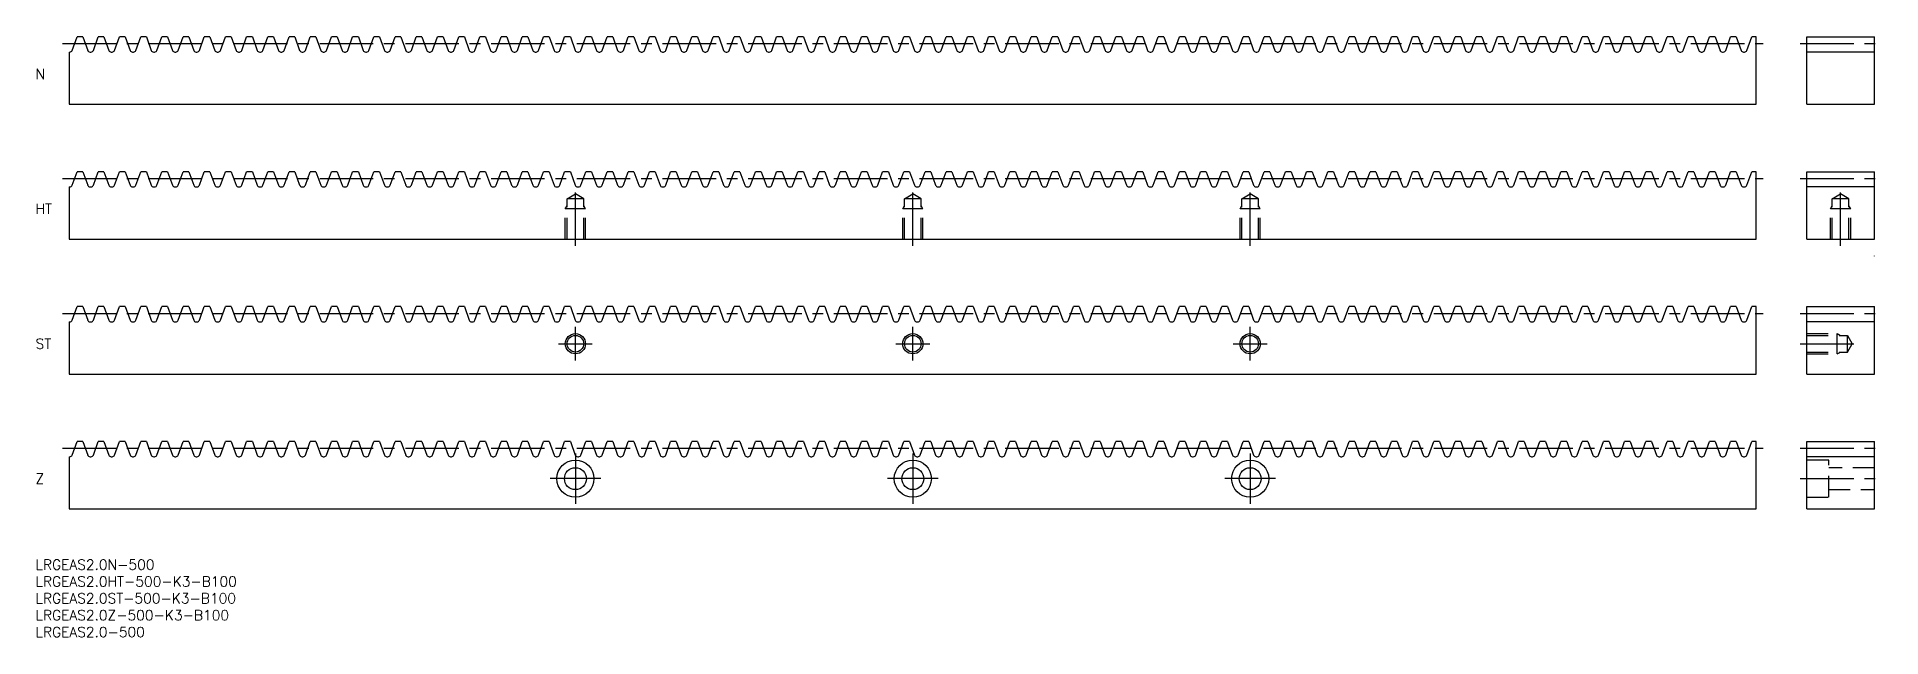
# Model space of a CAD drawing. Extents: x 0 to 547, y -23 to 155.
import ezdxf

# ---------------------------------------------------------------- set-up
doc = ezdxf.new("R2010")
doc.units = 0
doc.header["$LTSCALE"] = 0.5
doc.linetypes.add('CENTER', pattern=[50.8, 31.75, -6.35, 6.35, -6.35])
doc.linetypes.add('DASHED', pattern=[19.05, 12.7, -6.35])
for name, color, linetype in [('MSM_CENTER', 1, 'CENTER'), ('MSM_CONTINUOUS', 7, 'CONTINUOUS'), ('MSM_DASHED', 4, 'DASHED'), ('MSM_NARROW', 5, 'CONTINUOUS'), ('MSM_PART_NUMBER', 7, 'CONTINUOUS')]:
    doc.layers.add(name, color=color, linetype=linetype)
doc.styles.get("Standard").update_dxf_attribs({"font": 'txt.shx', "height": 3, "bigfont": 'bigfont.shx'})

msp = doc.modelspace()

# ---------------------------------------------------------------- texts
at = {"layer": 'MSM_PART_NUMBER', "linetype": 'CONTINUOUS'}
for s, p in [('N', (0, 142.5)), ('HT', (0, 102.5)), ('ST', (0, 62.5)), ('Z', (0, 22.5)), ('LRGEAS2.0N-500', (0, -3)), ('LRGEAS2.0HT-500-K3-B100', (0, -8)), ('LRGEAS2.0ST-500-K3-B100', (0, -13)), ('LRGEAS2.0Z-500-K3-B100', (0, -18)), ('LRGEAS2.0-500', (0, -23))]:
    msp.add_text(s, height=3, dxfattribs=at).set_placement(p)

# ---------------------------------------------------------------- linework, layer by layer
at = {"layer": 'MSM_CENTER'}
for p, q in [((8, 153), (512, 153)), ((523, 153), (547, 153)), ((8, 113), (512, 113)), ((160, 93), (160, 110.42)), ((260, 93), (260, 110.42)), ((360, 93), (360, 110.42)), ((523, 113), (547, 113)), ((535, 93), (535, 110.42)), ((8, 73), (512, 73)), ((523, 73), (547, 73)), ((160, 59), (160, 69)), ((260, 59), (260, 69)), ((360, 59), (360, 69)), ((155, 64), (165, 64)), ((255, 64), (265, 64)), ((355, 64), (365, 64)), ((523, 64), (540.42, 64)), ((8, 33), (512, 33)), ((523, 33), (547, 33)), ((160, 31.5), (160, 16.5)), ((260, 31.5), (260, 16.5)), ((360, 31.5), (360, 16.5)), ((167.5, 24), (152.5, 24)), ((267.5, 24), (252.5, 24)), ((367.5, 24), (352.5, 24)), ((523, 24), (547, 24))]:
    msp.add_line(p, q, dxfattribs=at)
at = {"layer": 'MSM_CONTINUOUS'}
for p, q in [((10.84, 151), (12.3, 155)), ((13.98, 155), (12.3, 155)), ((13.98, 155), (15.44, 151)), ((17.13, 151), (18.58, 155)), ((20.27, 155), (18.58, 155)), ((20.27, 155), (21.72, 151)), ((23.41, 151), (24.87, 155)), ((26.55, 155), (24.87, 155)), ((26.55, 155), (28.01, 151)), ((29.69, 151), (31.15, 155)), ((32.83, 155), (31.15, 155)), ((32.83, 155), (34.29, 151)), ((35.98, 151), (37.43, 155)), ((39.12, 155), (37.43, 155)), ((39.12, 155), (40.57, 151)), ((42.26, 151), (43.71, 155)), ((45.4, 155), (43.71, 155)), ((45.4, 155), (46.86, 151)), ((48.54, 151), (50, 155)), ((51.68, 155), (50, 155)), ((51.68, 155), (53.14, 151)), ((54.83, 151), (56.28, 155)), ((57.97, 155), (56.28, 155)), ((57.97, 155), (59.42, 151)), ((61.11, 151), (62.56, 155)), ((64.25, 155), (62.56, 155)), ((64.25, 155), (65.71, 151)), ((67.39, 151), (68.85, 155)), ((70.53, 155), (68.85, 155)), ((70.53, 155), (71.99, 151)), ((73.67, 151), (75.13, 155)), ((76.82, 155), (75.13, 155)), ((76.82, 155), (78.27, 151)), ((79.96, 151), (81.41, 155)), ((83.1, 155), (81.41, 155)), ((83.1, 155), (84.56, 151)), ((86.24, 151), (87.7, 155)), ((89.38, 155), (87.7, 155)), ((89.38, 155), (90.84, 151)), ((92.52, 151), (93.98, 155)), ((95.67, 155), (93.98, 155)), ((95.67, 155), (97.12, 151)), ((98.81, 151), (100.26, 155)), ((101.95, 155), (100.26, 155)), ((101.95, 155), (103.41, 151)), ((105.09, 151), (106.55, 155)), ((108.23, 155), (106.55, 155)), ((108.23, 155), (109.69, 151)), ((111.37, 151), (112.83, 155)), ((114.52, 155), (112.83, 155)), ((114.52, 155), (115.97, 151)), ((117.66, 151), (119.11, 155)), ((120.8, 155), (119.11, 155)), ((120.8, 155), (122.25, 151)), ((123.94, 151), (125.4, 155)), ((127.08, 155), (125.4, 155)), ((127.08, 155), (128.54, 151)), ((130.22, 151), (131.68, 155)), ((133.37, 155), (131.68, 155)), ((133.37, 155), (134.82, 151)), ((136.51, 151), (137.96, 155)), ((139.65, 155), (137.96, 155)), ((139.65, 155), (141.1, 151)), ((142.79, 151), (144.25, 155)), ((145.93, 155), (144.25, 155)), ((145.93, 155), (147.39, 151)), ((149.07, 151), (150.53, 155)), ((152.21, 155), (150.53, 155)), ((152.21, 155), (153.67, 151)), ((155.36, 151), (156.81, 155)), ((158.5, 155), (156.81, 155)), ((158.5, 155), (159.95, 151)), ((161.64, 151), (163.1, 155)), ((164.78, 155), (163.1, 155)), ((164.78, 155), (166.24, 151)), ((167.92, 151), (169.38, 155)), ((171.06, 155), (169.38, 155)), ((171.06, 155), (172.52, 151)), ((174.21, 151), (175.66, 155)), ((177.35, 155), (175.66, 155)), ((177.35, 155), (178.8, 151)), ((180.49, 151), (181.95, 155)), ((183.63, 155), (181.95, 155)), ((183.63, 155), (185.09, 151)), ((186.77, 151), (188.23, 155)), ((189.91, 155), (188.23, 155)), ((189.91, 155), (191.37, 151)), ((193.06, 151), (194.51, 155)), ((196.2, 155), (194.51, 155)), ((196.2, 155), (197.65, 151)), ((199.34, 151), (200.79, 155)), ((202.48, 155), (200.79, 155)), ((202.48, 155), (203.94, 151)), ((205.62, 151), (207.08, 155)), ((208.76, 155), (207.08, 155)), ((208.76, 155), (210.22, 151)), ((211.91, 151), (213.36, 155)), ((215.05, 155), (213.36, 155)), ((215.05, 155), (216.5, 151)), ((218.19, 151), (219.64, 155)), ((221.33, 155), (219.64, 155)), ((221.33, 155), (222.79, 151)), ((224.47, 151), (225.93, 155)), ((227.61, 155), (225.93, 155)), ((227.61, 155), (229.07, 151)), ((230.75, 151), (232.21, 155)), ((233.9, 155), (232.21, 155)), ((233.9, 155), (235.35, 151)), ((237.04, 151), (238.49, 155)), ((240.18, 155), (238.49, 155)), ((240.18, 155), (241.64, 151)), ((243.32, 151), (244.78, 155)), ((246.46, 155), (244.78, 155)), ((246.46, 155), (247.92, 151)), ((249.6, 151), (251.06, 155)), ((252.75, 155), (251.06, 155)), ((252.75, 155), (254.2, 151)), ((255.89, 151), (257.34, 155)), ((259.03, 155), (257.34, 155)), ((259.03, 155), (260.49, 151)), ((262.17, 151), (263.63, 155)), ((265.31, 155), (263.63, 155)), ((265.31, 155), (266.77, 151)), ((268.45, 151), (269.91, 155)), ((271.6, 155), (269.91, 155)), ((271.6, 155), (273.05, 151)), ((274.74, 151), (276.19, 155)), ((277.88, 155), (276.19, 155)), ((277.88, 155), (279.33, 151)), ((281.02, 151), (282.48, 155)), ((284.16, 155), (282.48, 155)), ((284.16, 155), (285.62, 151)), ((287.3, 151), (288.76, 155)), ((290.45, 155), (288.76, 155)), ((290.45, 155), (291.9, 151)), ((293.59, 151), (295.04, 155)), ((296.73, 155), (295.04, 155)), ((296.73, 155), (298.18, 151)), ((299.87, 151), (301.33, 155)), ((303.01, 155), (301.33, 155)), ((303.01, 155), (304.47, 151)), ((306.15, 151), (307.61, 155)), ((309.29, 155), (307.61, 155)), ((309.29, 155), (310.75, 151)), ((312.44, 151), (313.89, 155)), ((315.58, 155), (313.89, 155)), ((315.58, 155), (317.03, 151)), ((318.72, 151), (320.18, 155)), ((321.86, 155), (320.18, 155)), ((321.86, 155), (323.32, 151)), ((325, 151), (326.46, 155)), ((328.14, 155), (326.46, 155)), ((328.14, 155), (329.6, 151)), ((331.29, 151), (332.74, 155)), ((334.43, 155), (332.74, 155)), ((334.43, 155), (335.88, 151)), ((337.57, 151), (339.03, 155)), ((340.71, 155), (339.03, 155)), ((340.71, 155), (342.17, 151)), ((343.85, 151), (345.31, 155)), ((346.99, 155), (345.31, 155)), ((346.99, 155), (348.45, 151)), ((350.14, 151), (351.59, 155)), ((353.28, 155), (351.59, 155)), ((353.28, 155), (354.73, 151)), ((356.42, 151), (357.87, 155)), ((359.56, 155), (357.87, 155)), ((359.56, 155), (361.02, 151)), ((362.7, 151), (364.16, 155)), ((365.84, 155), (364.16, 155)), ((365.84, 155), (367.3, 151)), ((368.99, 151), (370.44, 155)), ((372.13, 155), (370.44, 155)), ((372.13, 155), (373.58, 151)), ((375.27, 151), (376.72, 155)), ((378.41, 155), (376.72, 155)), ((378.41, 155), (379.87, 151)), ((381.55, 151), (383.01, 155)), ((384.69, 155), (383.01, 155)), ((384.69, 155), (386.15, 151)), ((387.83, 151), (389.29, 155)), ((390.98, 155), (389.29, 155)), ((390.98, 155), (392.43, 151)), ((394.12, 151), (395.57, 155)), ((397.26, 155), (395.57, 155)), ((397.26, 155), (398.72, 151)), ((400.4, 151), (401.86, 155)), ((403.54, 155), (401.86, 155)), ((403.54, 155), (405, 151)), ((406.68, 151), (408.14, 155)), ((409.83, 155), (408.14, 155)), ((409.83, 155), (411.28, 151)), ((412.97, 151), (414.42, 155)), ((416.11, 155), (414.42, 155)), ((416.11, 155), (417.57, 151)), ((419.25, 151), (420.71, 155)), ((422.39, 155), (420.71, 155)), ((422.39, 155), (423.85, 151)), ((425.53, 151), (426.99, 155)), ((428.68, 155), (426.99, 155)), ((428.68, 155), (430.13, 151)), ((431.82, 151), (433.27, 155)), ((434.96, 155), (433.27, 155)), ((434.96, 155), (436.41, 151)), ((438.1, 151), (439.56, 155)), ((441.24, 155), (439.56, 155)), ((441.24, 155), (442.7, 151)), ((444.38, 151), (445.84, 155)), ((447.53, 155), (445.84, 155)), ((447.53, 155), (448.98, 151)), ((450.67, 151), (452.12, 155)), ((453.81, 155), (452.12, 155)), ((453.81, 155), (455.26, 151)), ((456.95, 151), (458.41, 155)), ((460.09, 155), (458.41, 155)), ((460.09, 155), (461.55, 151)), ((463.23, 151), (464.69, 155)), ((466.37, 155), (464.69, 155)), ((466.37, 155), (467.83, 151)), ((469.52, 151), (470.97, 155)), ((472.66, 155), (470.97, 155)), ((472.66, 155), (474.11, 151)), ((475.8, 151), (477.26, 155)), ((478.94, 155), (477.26, 155)), ((478.94, 155), (480.4, 151)), ((482.08, 151), (483.54, 155)), ((485.22, 155), (483.54, 155)), ((485.22, 155), (486.68, 151)), ((488.37, 151), (489.82, 155)), ((491.51, 155), (489.82, 155)), ((491.51, 155), (492.96, 151)), ((494.65, 151), (496.11, 155)), ((497.79, 155), (496.11, 155)), ((497.79, 155), (499.25, 151)), ((500.93, 151), (502.39, 155)), ((504.07, 155), (502.39, 155)), ((504.07, 155), (505.53, 151)), ((507.22, 151), (508.67, 155)), ((510, 155), (508.67, 155)), ((510, 135), (510, 155)), ((525, 155), (545, 155)), ((525, 135), (525, 155)), ((545, 135), (545, 155)), ((10, 150.5), (10.13, 150.5)), ((10, 150.5), (10, 135)), ((16.15, 150.5), (16.41, 150.5)), ((22.44, 150.5), (22.7, 150.5)), ((28.72, 150.5), (28.98, 150.5)), ((35, 150.5), (35.26, 150.5)), ((41.29, 150.5), (41.54, 150.5)), ((47.57, 150.5), (47.83, 150.5)), ((53.85, 150.5), (54.11, 150.5)), ((60.14, 150.5), (60.39, 150.5)), ((66.42, 150.5), (66.68, 150.5)), ((72.7, 150.5), (72.96, 150.5)), ((78.99, 150.5), (79.24, 150.5)), ((85.27, 150.5), (85.53, 150.5)), ((91.55, 150.5), (91.81, 150.5)), ((97.84, 150.5), (98.09, 150.5)), ((104.12, 150.5), (104.38, 150.5)), ((110.4, 150.5), (110.66, 150.5)), ((116.69, 150.5), (116.94, 150.5)), ((122.97, 150.5), (123.23, 150.5)), ((129.25, 150.5), (129.51, 150.5)), ((135.54, 150.5), (135.79, 150.5)), ((141.82, 150.5), (142.08, 150.5)), ((148.1, 150.5), (148.36, 150.5)), ((154.38, 150.5), (154.64, 150.5)), ((160.67, 150.5), (160.93, 150.5)), ((166.95, 150.5), (167.21, 150.5)), ((173.23, 150.5), (173.49, 150.5)), ((179.52, 150.5), (179.78, 150.5)), ((185.8, 150.5), (186.06, 150.5)), ((192.08, 150.5), (192.34, 150.5)), ((198.37, 150.5), (198.62, 150.5)), ((204.65, 150.5), (204.91, 150.5)), ((210.93, 150.5), (211.19, 150.5)), ((217.22, 150.5), (217.47, 150.5)), ((223.5, 150.5), (223.76, 150.5)), ((229.78, 150.5), (230.04, 150.5)), ((236.07, 150.5), (236.32, 150.5)), ((242.35, 150.5), (242.61, 150.5)), ((248.63, 150.5), (248.89, 150.5)), ((254.92, 150.5), (255.17, 150.5)), ((261.2, 150.5), (261.46, 150.5)), ((267.48, 150.5), (267.74, 150.5)), ((273.77, 150.5), (274.02, 150.5)), ((280.05, 150.5), (280.31, 150.5)), ((286.33, 150.5), (286.59, 150.5)), ((292.62, 150.5), (292.87, 150.5)), ((298.9, 150.5), (299.16, 150.5)), ((305.18, 150.5), (305.44, 150.5)), ((311.46, 150.5), (311.72, 150.5)), ((317.75, 150.5), (318.01, 150.5)), ((324.03, 150.5), (324.29, 150.5)), ((330.31, 150.5), (330.57, 150.5)), ((336.6, 150.5), (336.86, 150.5)), ((342.88, 150.5), (343.14, 150.5)), ((349.16, 150.5), (349.42, 150.5)), ((355.45, 150.5), (355.7, 150.5)), ((361.73, 150.5), (361.99, 150.5)), ((368.01, 150.5), (368.27, 150.5)), ((374.3, 150.5), (374.55, 150.5)), ((380.58, 150.5), (380.84, 150.5)), ((386.86, 150.5), (387.12, 150.5)), ((393.15, 150.5), (393.4, 150.5)), ((399.43, 150.5), (399.69, 150.5)), ((405.71, 150.5), (405.97, 150.5)), ((412, 150.5), (412.25, 150.5)), ((418.28, 150.5), (418.54, 150.5)), ((424.56, 150.5), (424.82, 150.5)), ((430.85, 150.5), (431.1, 150.5)), ((437.13, 150.5), (437.39, 150.5)), ((443.41, 150.5), (443.67, 150.5)), ((449.7, 150.5), (449.95, 150.5)), ((455.98, 150.5), (456.24, 150.5)), ((462.26, 150.5), (462.52, 150.5)), ((468.54, 150.5), (468.8, 150.5)), ((474.83, 150.5), (475.09, 150.5)), ((481.11, 150.5), (481.37, 150.5)), ((487.39, 150.5), (487.65, 150.5)), ((493.68, 150.5), (493.94, 150.5)), ((499.96, 150.5), (500.22, 150.5)), ((506.24, 150.5), (506.5, 150.5)), ((545, 150.5), (525, 150.5)), ((10, 135), (510, 135)), ((525, 135), (545, 135)), ((10.84, 111), (12.3, 115)), ((13.98, 115), (12.3, 115)), ((13.98, 115), (15.44, 111)), ((17.13, 111), (18.58, 115)), ((20.27, 115), (18.58, 115)), ((20.27, 115), (21.72, 111)), ((23.41, 111), (24.87, 115)), ((26.55, 115), (24.87, 115)), ((26.55, 115), (28.01, 111)), ((29.69, 111), (31.15, 115)), ((32.83, 115), (31.15, 115)), ((32.83, 115), (34.29, 111)), ((35.98, 111), (37.43, 115)), ((39.12, 115), (37.43, 115)), ((39.12, 115), (40.57, 111)), ((42.26, 111), (43.71, 115)), ((45.4, 115), (43.71, 115)), ((45.4, 115), (46.86, 111)), ((48.54, 111), (50, 115)), ((51.68, 115), (50, 115)), ((51.68, 115), (53.14, 111)), ((54.83, 111), (56.28, 115)), ((57.97, 115), (56.28, 115)), ((57.97, 115), (59.42, 111)), ((61.11, 111), (62.56, 115)), ((64.25, 115), (62.56, 115)), ((64.25, 115), (65.71, 111)), ((67.39, 111), (68.85, 115)), ((70.53, 115), (68.85, 115)), ((70.53, 115), (71.99, 111)), ((73.67, 111), (75.13, 115)), ((76.82, 115), (75.13, 115)), ((76.82, 115), (78.27, 111)), ((79.96, 111), (81.41, 115)), ((83.1, 115), (81.41, 115)), ((83.1, 115), (84.56, 111)), ((86.24, 111), (87.7, 115)), ((89.38, 115), (87.7, 115)), ((89.38, 115), (90.84, 111)), ((92.52, 111), (93.98, 115)), ((95.67, 115), (93.98, 115)), ((95.67, 115), (97.12, 111)), ((98.81, 111), (100.26, 115)), ((101.95, 115), (100.26, 115)), ((101.95, 115), (103.41, 111)), ((105.09, 111), (106.55, 115)), ((108.23, 115), (106.55, 115)), ((108.23, 115), (109.69, 111)), ((111.37, 111), (112.83, 115)), ((114.52, 115), (112.83, 115)), ((114.52, 115), (115.97, 111)), ((117.66, 111), (119.11, 115)), ((120.8, 115), (119.11, 115)), ((120.8, 115), (122.25, 111)), ((123.94, 111), (125.4, 115)), ((127.08, 115), (125.4, 115)), ((127.08, 115), (128.54, 111)), ((130.22, 111), (131.68, 115)), ((133.37, 115), (131.68, 115)), ((133.37, 115), (134.82, 111)), ((136.51, 111), (137.96, 115)), ((139.65, 115), (137.96, 115)), ((139.65, 115), (141.1, 111)), ((142.79, 111), (144.25, 115)), ((145.93, 115), (144.25, 115)), ((145.93, 115), (147.39, 111)), ((149.07, 111), (150.53, 115)), ((152.21, 115), (150.53, 115)), ((152.21, 115), (153.67, 111)), ((155.36, 111), (156.81, 115)), ((158.5, 115), (156.81, 115)), ((158.5, 115), (159.95, 111)), ((161.64, 111), (163.1, 115)), ((164.78, 115), (163.1, 115)), ((164.78, 115), (166.24, 111)), ((167.92, 111), (169.38, 115)), ((171.06, 115), (169.38, 115)), ((171.06, 115), (172.52, 111)), ((174.21, 111), (175.66, 115)), ((177.35, 115), (175.66, 115)), ((177.35, 115), (178.8, 111)), ((180.49, 111), (181.95, 115)), ((183.63, 115), (181.95, 115)), ((183.63, 115), (185.09, 111)), ((186.77, 111), (188.23, 115)), ((189.91, 115), (188.23, 115)), ((189.91, 115), (191.37, 111)), ((193.06, 111), (194.51, 115)), ((196.2, 115), (194.51, 115)), ((196.2, 115), (197.65, 111)), ((199.34, 111), (200.79, 115)), ((202.48, 115), (200.79, 115)), ((202.48, 115), (203.94, 111)), ((205.62, 111), (207.08, 115)), ((208.76, 115), (207.08, 115)), ((208.76, 115), (210.22, 111)), ((211.91, 111), (213.36, 115)), ((215.05, 115), (213.36, 115)), ((215.05, 115), (216.5, 111)), ((218.19, 111), (219.64, 115)), ((221.33, 115), (219.64, 115)), ((221.33, 115), (222.79, 111)), ((224.47, 111), (225.93, 115)), ((227.61, 115), (225.93, 115)), ((227.61, 115), (229.07, 111)), ((230.75, 111), (232.21, 115)), ((233.9, 115), (232.21, 115)), ((233.9, 115), (235.35, 111)), ((237.04, 111), (238.49, 115)), ((240.18, 115), (238.49, 115)), ((240.18, 115), (241.64, 111)), ((243.32, 111), (244.78, 115)), ((246.46, 115), (244.78, 115)), ((246.46, 115), (247.92, 111)), ((249.6, 111), (251.06, 115)), ((252.75, 115), (251.06, 115)), ((252.75, 115), (254.2, 111)), ((255.89, 111), (257.34, 115)), ((259.03, 115), (257.34, 115)), ((259.03, 115), (260.49, 111)), ((262.17, 111), (263.63, 115)), ((265.31, 115), (263.63, 115)), ((265.31, 115), (266.77, 111)), ((268.45, 111), (269.91, 115)), ((271.6, 115), (269.91, 115)), ((271.6, 115), (273.05, 111)), ((274.74, 111), (276.19, 115)), ((277.88, 115), (276.19, 115)), ((277.88, 115), (279.33, 111)), ((281.02, 111), (282.48, 115)), ((284.16, 115), (282.48, 115)), ((284.16, 115), (285.62, 111)), ((287.3, 111), (288.76, 115)), ((290.45, 115), (288.76, 115)), ((290.45, 115), (291.9, 111)), ((293.59, 111), (295.04, 115)), ((296.73, 115), (295.04, 115)), ((296.73, 115), (298.18, 111)), ((299.87, 111), (301.33, 115)), ((303.01, 115), (301.33, 115)), ((303.01, 115), (304.47, 111)), ((306.15, 111), (307.61, 115)), ((309.29, 115), (307.61, 115)), ((309.29, 115), (310.75, 111)), ((312.44, 111), (313.89, 115)), ((315.58, 115), (313.89, 115)), ((315.58, 115), (317.03, 111)), ((318.72, 111), (320.18, 115)), ((321.86, 115), (320.18, 115)), ((321.86, 115), (323.32, 111)), ((325, 111), (326.46, 115)), ((328.14, 115), (326.46, 115)), ((328.14, 115), (329.6, 111)), ((331.29, 111), (332.74, 115)), ((334.43, 115), (332.74, 115)), ((334.43, 115), (335.88, 111)), ((337.57, 111), (339.03, 115)), ((340.71, 115), (339.03, 115)), ((340.71, 115), (342.17, 111)), ((343.85, 111), (345.31, 115)), ((346.99, 115), (345.31, 115)), ((346.99, 115), (348.45, 111)), ((350.14, 111), (351.59, 115)), ((353.28, 115), (351.59, 115)), ((353.28, 115), (354.73, 111)), ((356.42, 111), (357.87, 115)), ((359.56, 115), (357.87, 115)), ((359.56, 115), (361.02, 111)), ((362.7, 111), (364.16, 115)), ((365.84, 115), (364.16, 115)), ((365.84, 115), (367.3, 111)), ((368.99, 111), (370.44, 115)), ((372.13, 115), (370.44, 115)), ((372.13, 115), (373.58, 111)), ((375.27, 111), (376.72, 115)), ((378.41, 115), (376.72, 115)), ((378.41, 115), (379.87, 111)), ((381.55, 111), (383.01, 115)), ((384.69, 115), (383.01, 115)), ((384.69, 115), (386.15, 111)), ((387.83, 111), (389.29, 115)), ((390.98, 115), (389.29, 115)), ((390.98, 115), (392.43, 111)), ((394.12, 111), (395.57, 115)), ((397.26, 115), (395.57, 115)), ((397.26, 115), (398.72, 111)), ((400.4, 111), (401.86, 115)), ((403.54, 115), (401.86, 115)), ((403.54, 115), (405, 111)), ((406.68, 111), (408.14, 115)), ((409.83, 115), (408.14, 115)), ((409.83, 115), (411.28, 111)), ((412.97, 111), (414.42, 115)), ((416.11, 115), (414.42, 115)), ((416.11, 115), (417.57, 111)), ((419.25, 111), (420.71, 115)), ((422.39, 115), (420.71, 115)), ((422.39, 115), (423.85, 111)), ((425.53, 111), (426.99, 115)), ((428.68, 115), (426.99, 115)), ((428.68, 115), (430.13, 111)), ((431.82, 111), (433.27, 115)), ((434.96, 115), (433.27, 115)), ((434.96, 115), (436.41, 111)), ((438.1, 111), (439.56, 115)), ((441.24, 115), (439.56, 115)), ((441.24, 115), (442.7, 111)), ((444.38, 111), (445.84, 115)), ((447.53, 115), (445.84, 115)), ((447.53, 115), (448.98, 111)), ((450.67, 111), (452.12, 115)), ((453.81, 115), (452.12, 115)), ((453.81, 115), (455.26, 111)), ((456.95, 111), (458.41, 115)), ((460.09, 115), (458.41, 115)), ((460.09, 115), (461.55, 111)), ((463.23, 111), (464.69, 115)), ((466.37, 115), (464.69, 115)), ((466.37, 115), (467.83, 111)), ((469.52, 111), (470.97, 115)), ((472.66, 115), (470.97, 115)), ((472.66, 115), (474.11, 111)), ((475.8, 111), (477.26, 115)), ((478.94, 115), (477.26, 115)), ((478.94, 115), (480.4, 111)), ((482.08, 111), (483.54, 115)), ((485.22, 115), (483.54, 115)), ((485.22, 115), (486.68, 111)), ((488.37, 111), (489.82, 115)), ((491.51, 115), (489.82, 115)), ((491.51, 115), (492.96, 111)), ((494.65, 111), (496.11, 115)), ((497.79, 115), (496.11, 115)), ((497.79, 115), (499.25, 111)), ((500.93, 111), (502.39, 115)), ((504.07, 115), (502.39, 115)), ((504.07, 115), (505.53, 111)), ((507.22, 111), (508.67, 115)), ((510, 115), (508.67, 115)), ((510, 95), (510, 115)), ((525, 115), (545, 115)), ((525, 95), (525, 115)), ((545, 95), (545, 115)), ((10, 110.5), (10.13, 110.5)), ((10, 110.5), (10, 95)), ((16.15, 110.5), (16.41, 110.5)), ((22.44, 110.5), (22.7, 110.5)), ((28.72, 110.5), (28.98, 110.5)), ((35, 110.5), (35.26, 110.5)), ((41.29, 110.5), (41.54, 110.5)), ((47.57, 110.5), (47.83, 110.5)), ((53.85, 110.5), (54.11, 110.5)), ((60.14, 110.5), (60.39, 110.5)), ((66.42, 110.5), (66.68, 110.5)), ((72.7, 110.5), (72.96, 110.5)), ((78.99, 110.5), (79.24, 110.5)), ((85.27, 110.5), (85.53, 110.5)), ((91.55, 110.5), (91.81, 110.5)), ((97.84, 110.5), (98.09, 110.5)), ((104.12, 110.5), (104.38, 110.5)), ((110.4, 110.5), (110.66, 110.5)), ((116.69, 110.5), (116.94, 110.5)), ((122.97, 110.5), (123.23, 110.5)), ((129.25, 110.5), (129.51, 110.5)), ((135.54, 110.5), (135.79, 110.5)), ((141.82, 110.5), (142.08, 110.5)), ((148.1, 110.5), (148.36, 110.5)), ((154.38, 110.5), (154.64, 110.5)), ((160.67, 110.5), (160.93, 110.5)), ((166.95, 110.5), (167.21, 110.5)), ((173.23, 110.5), (173.49, 110.5)), ((179.52, 110.5), (179.78, 110.5)), ((185.8, 110.5), (186.06, 110.5)), ((192.08, 110.5), (192.34, 110.5)), ((198.37, 110.5), (198.62, 110.5)), ((204.65, 110.5), (204.91, 110.5)), ((210.93, 110.5), (211.19, 110.5)), ((217.22, 110.5), (217.47, 110.5)), ((223.5, 110.5), (223.76, 110.5)), ((229.78, 110.5), (230.04, 110.5)), ((236.07, 110.5), (236.32, 110.5)), ((242.35, 110.5), (242.61, 110.5)), ((248.63, 110.5), (248.89, 110.5)), ((254.92, 110.5), (255.17, 110.5)), ((261.2, 110.5), (261.46, 110.5)), ((267.48, 110.5), (267.74, 110.5)), ((273.77, 110.5), (274.02, 110.5)), ((280.05, 110.5), (280.31, 110.5)), ((286.33, 110.5), (286.59, 110.5)), ((292.62, 110.5), (292.87, 110.5)), ((298.9, 110.5), (299.16, 110.5)), ((305.18, 110.5), (305.44, 110.5)), ((311.46, 110.5), (311.72, 110.5)), ((317.75, 110.5), (318.01, 110.5)), ((324.03, 110.5), (324.29, 110.5)), ((330.31, 110.5), (330.57, 110.5)), ((336.6, 110.5), (336.86, 110.5)), ((342.88, 110.5), (343.14, 110.5)), ((349.16, 110.5), (349.42, 110.5)), ((355.45, 110.5), (355.7, 110.5)), ((361.73, 110.5), (361.99, 110.5)), ((368.01, 110.5), (368.27, 110.5)), ((374.3, 110.5), (374.55, 110.5)), ((380.58, 110.5), (380.84, 110.5)), ((386.86, 110.5), (387.12, 110.5)), ((393.15, 110.5), (393.4, 110.5)), ((399.43, 110.5), (399.69, 110.5)), ((405.71, 110.5), (405.97, 110.5)), ((412, 110.5), (412.25, 110.5)), ((418.28, 110.5), (418.54, 110.5)), ((424.56, 110.5), (424.82, 110.5)), ((430.85, 110.5), (431.1, 110.5)), ((437.13, 110.5), (437.39, 110.5)), ((443.41, 110.5), (443.67, 110.5)), ((449.7, 110.5), (449.95, 110.5)), ((455.98, 110.5), (456.24, 110.5)), ((462.26, 110.5), (462.52, 110.5)), ((468.54, 110.5), (468.8, 110.5)), ((474.83, 110.5), (475.09, 110.5)), ((481.11, 110.5), (481.37, 110.5)), ((487.39, 110.5), (487.65, 110.5)), ((493.68, 110.5), (493.94, 110.5)), ((499.96, 110.5), (500.22, 110.5)), ((506.24, 110.5), (506.5, 110.5)), ((545, 110.5), (525, 110.5)), ((10, 95), (510, 95)), ((525, 95), (545, 95)), ((545, 90), (545, 90.11)), ((10.84, 71), (12.3, 75)), ((13.98, 75), (12.3, 75)), ((13.98, 75), (15.44, 71)), ((17.13, 71), (18.58, 75)), ((20.27, 75), (18.58, 75)), ((20.27, 75), (21.72, 71)), ((23.41, 71), (24.87, 75)), ((26.55, 75), (24.87, 75)), ((26.55, 75), (28.01, 71)), ((29.69, 71), (31.15, 75)), ((32.83, 75), (31.15, 75)), ((32.83, 75), (34.29, 71)), ((35.98, 71), (37.43, 75)), ((39.12, 75), (37.43, 75)), ((39.12, 75), (40.57, 71)), ((42.26, 71), (43.71, 75)), ((45.4, 75), (43.71, 75)), ((45.4, 75), (46.86, 71)), ((48.54, 71), (50, 75)), ((51.68, 75), (50, 75)), ((51.68, 75), (53.14, 71)), ((54.83, 71), (56.28, 75)), ((57.97, 75), (56.28, 75)), ((57.97, 75), (59.42, 71)), ((61.11, 71), (62.56, 75)), ((64.25, 75), (62.56, 75)), ((64.25, 75), (65.71, 71)), ((67.39, 71), (68.85, 75)), ((70.53, 75), (68.85, 75)), ((70.53, 75), (71.99, 71)), ((73.67, 71), (75.13, 75)), ((76.82, 75), (75.13, 75)), ((76.82, 75), (78.27, 71)), ((79.96, 71), (81.41, 75)), ((83.1, 75), (81.41, 75)), ((83.1, 75), (84.56, 71)), ((86.24, 71), (87.7, 75)), ((89.38, 75), (87.7, 75)), ((89.38, 75), (90.84, 71)), ((92.52, 71), (93.98, 75)), ((95.67, 75), (93.98, 75)), ((95.67, 75), (97.12, 71)), ((98.81, 71), (100.26, 75)), ((101.95, 75), (100.26, 75)), ((101.95, 75), (103.41, 71)), ((105.09, 71), (106.55, 75)), ((108.23, 75), (106.55, 75)), ((108.23, 75), (109.69, 71)), ((111.37, 71), (112.83, 75)), ((114.52, 75), (112.83, 75)), ((114.52, 75), (115.97, 71)), ((117.66, 71), (119.11, 75)), ((120.8, 75), (119.11, 75)), ((120.8, 75), (122.25, 71)), ((123.94, 71), (125.4, 75)), ((127.08, 75), (125.4, 75)), ((127.08, 75), (128.54, 71)), ((130.22, 71), (131.68, 75)), ((133.37, 75), (131.68, 75)), ((133.37, 75), (134.82, 71)), ((136.51, 71), (137.96, 75)), ((139.65, 75), (137.96, 75)), ((139.65, 75), (141.1, 71)), ((142.79, 71), (144.25, 75)), ((145.93, 75), (144.25, 75)), ((145.93, 75), (147.39, 71)), ((149.07, 71), (150.53, 75)), ((152.21, 75), (150.53, 75)), ((152.21, 75), (153.67, 71)), ((155.36, 71), (156.81, 75)), ((158.5, 75), (156.81, 75)), ((158.5, 75), (159.95, 71)), ((161.64, 71), (163.1, 75)), ((164.78, 75), (163.1, 75)), ((164.78, 75), (166.24, 71)), ((167.92, 71), (169.38, 75)), ((171.06, 75), (169.38, 75)), ((171.06, 75), (172.52, 71)), ((174.21, 71), (175.66, 75)), ((177.35, 75), (175.66, 75)), ((177.35, 75), (178.8, 71)), ((180.49, 71), (181.95, 75)), ((183.63, 75), (181.95, 75)), ((183.63, 75), (185.09, 71)), ((186.77, 71), (188.23, 75)), ((189.91, 75), (188.23, 75)), ((189.91, 75), (191.37, 71)), ((193.06, 71), (194.51, 75)), ((196.2, 75), (194.51, 75)), ((196.2, 75), (197.65, 71)), ((199.34, 71), (200.79, 75)), ((202.48, 75), (200.79, 75)), ((202.48, 75), (203.94, 71)), ((205.62, 71), (207.08, 75)), ((208.76, 75), (207.08, 75)), ((208.76, 75), (210.22, 71)), ((211.91, 71), (213.36, 75)), ((215.05, 75), (213.36, 75)), ((215.05, 75), (216.5, 71)), ((218.19, 71), (219.64, 75)), ((221.33, 75), (219.64, 75)), ((221.33, 75), (222.79, 71)), ((224.47, 71), (225.93, 75)), ((227.61, 75), (225.93, 75)), ((227.61, 75), (229.07, 71)), ((230.75, 71), (232.21, 75)), ((233.9, 75), (232.21, 75)), ((233.9, 75), (235.35, 71)), ((237.04, 71), (238.49, 75)), ((240.18, 75), (238.49, 75)), ((240.18, 75), (241.64, 71)), ((243.32, 71), (244.78, 75)), ((246.46, 75), (244.78, 75)), ((246.46, 75), (247.92, 71)), ((249.6, 71), (251.06, 75)), ((252.75, 75), (251.06, 75)), ((252.75, 75), (254.2, 71)), ((255.89, 71), (257.34, 75)), ((259.03, 75), (257.34, 75)), ((259.03, 75), (260.49, 71)), ((262.17, 71), (263.63, 75)), ((265.31, 75), (263.63, 75)), ((265.31, 75), (266.77, 71)), ((268.45, 71), (269.91, 75)), ((271.6, 75), (269.91, 75)), ((271.6, 75), (273.05, 71)), ((274.74, 71), (276.19, 75)), ((277.88, 75), (276.19, 75)), ((277.88, 75), (279.33, 71)), ((281.02, 71), (282.48, 75)), ((284.16, 75), (282.48, 75)), ((284.16, 75), (285.62, 71)), ((287.3, 71), (288.76, 75)), ((290.45, 75), (288.76, 75)), ((290.45, 75), (291.9, 71)), ((293.59, 71), (295.04, 75)), ((296.73, 75), (295.04, 75)), ((296.73, 75), (298.18, 71)), ((299.87, 71), (301.33, 75)), ((303.01, 75), (301.33, 75)), ((303.01, 75), (304.47, 71)), ((306.15, 71), (307.61, 75)), ((309.29, 75), (307.61, 75)), ((309.29, 75), (310.75, 71)), ((312.44, 71), (313.89, 75)), ((315.58, 75), (313.89, 75)), ((315.58, 75), (317.03, 71)), ((318.72, 71), (320.18, 75)), ((321.86, 75), (320.18, 75)), ((321.86, 75), (323.32, 71)), ((325, 71), (326.46, 75)), ((328.14, 75), (326.46, 75)), ((328.14, 75), (329.6, 71)), ((331.29, 71), (332.74, 75)), ((334.43, 75), (332.74, 75)), ((334.43, 75), (335.88, 71)), ((337.57, 71), (339.03, 75)), ((340.71, 75), (339.03, 75)), ((340.71, 75), (342.17, 71)), ((343.85, 71), (345.31, 75)), ((346.99, 75), (345.31, 75)), ((346.99, 75), (348.45, 71)), ((350.14, 71), (351.59, 75)), ((353.28, 75), (351.59, 75)), ((353.28, 75), (354.73, 71)), ((356.42, 71), (357.87, 75)), ((359.56, 75), (357.87, 75)), ((359.56, 75), (361.02, 71)), ((362.7, 71), (364.16, 75)), ((365.84, 75), (364.16, 75)), ((365.84, 75), (367.3, 71)), ((368.99, 71), (370.44, 75)), ((372.13, 75), (370.44, 75)), ((372.13, 75), (373.58, 71)), ((375.27, 71), (376.72, 75)), ((378.41, 75), (376.72, 75)), ((378.41, 75), (379.87, 71)), ((381.55, 71), (383.01, 75)), ((384.69, 75), (383.01, 75)), ((384.69, 75), (386.15, 71)), ((387.83, 71), (389.29, 75)), ((390.98, 75), (389.29, 75)), ((390.98, 75), (392.43, 71)), ((394.12, 71), (395.57, 75)), ((397.26, 75), (395.57, 75)), ((397.26, 75), (398.72, 71)), ((400.4, 71), (401.86, 75)), ((403.54, 75), (401.86, 75)), ((403.54, 75), (405, 71)), ((406.68, 71), (408.14, 75)), ((409.83, 75), (408.14, 75)), ((409.83, 75), (411.28, 71)), ((412.97, 71), (414.42, 75)), ((416.11, 75), (414.42, 75)), ((416.11, 75), (417.57, 71)), ((419.25, 71), (420.71, 75)), ((422.39, 75), (420.71, 75)), ((422.39, 75), (423.85, 71)), ((425.53, 71), (426.99, 75)), ((428.68, 75), (426.99, 75)), ((428.68, 75), (430.13, 71)), ((431.82, 71), (433.27, 75)), ((434.96, 75), (433.27, 75)), ((434.96, 75), (436.41, 71)), ((438.1, 71), (439.56, 75)), ((441.24, 75), (439.56, 75)), ((441.24, 75), (442.7, 71)), ((444.38, 71), (445.84, 75)), ((447.53, 75), (445.84, 75)), ((447.53, 75), (448.98, 71)), ((450.67, 71), (452.12, 75)), ((453.81, 75), (452.12, 75)), ((453.81, 75), (455.26, 71)), ((456.95, 71), (458.41, 75)), ((460.09, 75), (458.41, 75)), ((460.09, 75), (461.55, 71)), ((463.23, 71), (464.69, 75)), ((466.37, 75), (464.69, 75)), ((466.37, 75), (467.83, 71)), ((469.52, 71), (470.97, 75)), ((472.66, 75), (470.97, 75)), ((472.66, 75), (474.11, 71)), ((475.8, 71), (477.26, 75)), ((478.94, 75), (477.26, 75)), ((478.94, 75), (480.4, 71)), ((482.08, 71), (483.54, 75)), ((485.22, 75), (483.54, 75)), ((485.22, 75), (486.68, 71)), ((488.37, 71), (489.82, 75)), ((491.51, 75), (489.82, 75)), ((491.51, 75), (492.96, 71)), ((494.65, 71), (496.11, 75)), ((497.79, 75), (496.11, 75)), ((497.79, 75), (499.25, 71)), ((500.93, 71), (502.39, 75)), ((504.07, 75), (502.39, 75)), ((504.07, 75), (505.53, 71)), ((507.22, 71), (508.67, 75)), ((510, 75), (508.67, 75)), ((510, 55), (510, 75)), ((525, 75), (545, 75)), ((525, 55), (525, 75)), ((545, 55), (545, 75)), ((10, 70.5), (10.13, 70.5)), ((10, 70.5), (10, 55)), ((16.15, 70.5), (16.41, 70.5)), ((22.44, 70.5), (22.7, 70.5)), ((28.72, 70.5), (28.98, 70.5)), ((35, 70.5), (35.26, 70.5)), ((41.29, 70.5), (41.54, 70.5)), ((47.57, 70.5), (47.83, 70.5)), ((53.85, 70.5), (54.11, 70.5)), ((60.14, 70.5), (60.39, 70.5)), ((66.42, 70.5), (66.68, 70.5)), ((72.7, 70.5), (72.96, 70.5)), ((78.99, 70.5), (79.24, 70.5)), ((85.27, 70.5), (85.53, 70.5)), ((91.55, 70.5), (91.81, 70.5)), ((97.84, 70.5), (98.09, 70.5)), ((104.12, 70.5), (104.38, 70.5)), ((110.4, 70.5), (110.66, 70.5)), ((116.69, 70.5), (116.94, 70.5)), ((122.97, 70.5), (123.23, 70.5)), ((129.25, 70.5), (129.51, 70.5)), ((135.54, 70.5), (135.79, 70.5)), ((141.82, 70.5), (142.08, 70.5)), ((148.1, 70.5), (148.36, 70.5)), ((154.38, 70.5), (154.64, 70.5)), ((160.67, 70.5), (160.93, 70.5)), ((166.95, 70.5), (167.21, 70.5)), ((173.23, 70.5), (173.49, 70.5)), ((179.52, 70.5), (179.78, 70.5)), ((185.8, 70.5), (186.06, 70.5)), ((192.08, 70.5), (192.34, 70.5)), ((198.37, 70.5), (198.62, 70.5)), ((204.65, 70.5), (204.91, 70.5)), ((210.93, 70.5), (211.19, 70.5)), ((217.22, 70.5), (217.47, 70.5)), ((223.5, 70.5), (223.76, 70.5)), ((229.78, 70.5), (230.04, 70.5)), ((236.07, 70.5), (236.32, 70.5)), ((242.35, 70.5), (242.61, 70.5)), ((248.63, 70.5), (248.89, 70.5)), ((254.92, 70.5), (255.17, 70.5)), ((261.2, 70.5), (261.46, 70.5)), ((267.48, 70.5), (267.74, 70.5)), ((273.77, 70.5), (274.02, 70.5)), ((280.05, 70.5), (280.31, 70.5)), ((286.33, 70.5), (286.59, 70.5)), ((292.62, 70.5), (292.87, 70.5)), ((298.9, 70.5), (299.16, 70.5)), ((305.18, 70.5), (305.44, 70.5)), ((311.46, 70.5), (311.72, 70.5)), ((317.75, 70.5), (318.01, 70.5)), ((324.03, 70.5), (324.29, 70.5)), ((330.31, 70.5), (330.57, 70.5)), ((336.6, 70.5), (336.86, 70.5)), ((342.88, 70.5), (343.14, 70.5)), ((349.16, 70.5), (349.42, 70.5)), ((355.45, 70.5), (355.7, 70.5)), ((361.73, 70.5), (361.99, 70.5)), ((368.01, 70.5), (368.27, 70.5)), ((374.3, 70.5), (374.55, 70.5)), ((380.58, 70.5), (380.84, 70.5)), ((386.86, 70.5), (387.12, 70.5)), ((393.15, 70.5), (393.4, 70.5)), ((399.43, 70.5), (399.69, 70.5)), ((405.71, 70.5), (405.97, 70.5)), ((412, 70.5), (412.25, 70.5)), ((418.28, 70.5), (418.54, 70.5)), ((424.56, 70.5), (424.82, 70.5)), ((430.85, 70.5), (431.1, 70.5)), ((437.13, 70.5), (437.39, 70.5)), ((443.41, 70.5), (443.67, 70.5)), ((449.7, 70.5), (449.95, 70.5)), ((455.98, 70.5), (456.24, 70.5)), ((462.26, 70.5), (462.52, 70.5)), ((468.54, 70.5), (468.8, 70.5)), ((474.83, 70.5), (475.09, 70.5)), ((481.11, 70.5), (481.37, 70.5)), ((487.39, 70.5), (487.65, 70.5)), ((493.68, 70.5), (493.94, 70.5)), ((499.96, 70.5), (500.22, 70.5)), ((506.24, 70.5), (506.5, 70.5)), ((545, 70.5), (525, 70.5)), ((10, 55), (510, 55)), ((525, 55), (545, 55)), ((10.84, 31), (12.3, 35)), ((13.98, 35), (12.3, 35)), ((13.98, 35), (15.44, 31)), ((17.13, 31), (18.58, 35)), ((20.27, 35), (18.58, 35)), ((20.27, 35), (21.72, 31)), ((23.41, 31), (24.87, 35)), ((26.55, 35), (24.87, 35)), ((26.55, 35), (28.01, 31)), ((29.69, 31), (31.15, 35)), ((32.83, 35), (31.15, 35)), ((32.83, 35), (34.29, 31)), ((35.98, 31), (37.43, 35)), ((39.12, 35), (37.43, 35)), ((39.12, 35), (40.57, 31)), ((42.26, 31), (43.71, 35)), ((45.4, 35), (43.71, 35)), ((45.4, 35), (46.86, 31)), ((48.54, 31), (50, 35)), ((51.68, 35), (50, 35)), ((51.68, 35), (53.14, 31)), ((54.83, 31), (56.28, 35)), ((57.97, 35), (56.28, 35)), ((57.97, 35), (59.42, 31)), ((61.11, 31), (62.56, 35)), ((64.25, 35), (62.56, 35)), ((64.25, 35), (65.71, 31)), ((67.39, 31), (68.85, 35)), ((70.53, 35), (68.85, 35)), ((70.53, 35), (71.99, 31)), ((73.67, 31), (75.13, 35)), ((76.82, 35), (75.13, 35)), ((76.82, 35), (78.27, 31)), ((79.96, 31), (81.41, 35)), ((83.1, 35), (81.41, 35)), ((83.1, 35), (84.56, 31)), ((86.24, 31), (87.7, 35)), ((89.38, 35), (87.7, 35)), ((89.38, 35), (90.84, 31)), ((92.52, 31), (93.98, 35)), ((95.67, 35), (93.98, 35)), ((95.67, 35), (97.12, 31)), ((98.81, 31), (100.26, 35)), ((101.95, 35), (100.26, 35)), ((101.95, 35), (103.41, 31)), ((105.09, 31), (106.55, 35)), ((108.23, 35), (106.55, 35)), ((108.23, 35), (109.69, 31)), ((111.37, 31), (112.83, 35)), ((114.52, 35), (112.83, 35)), ((114.52, 35), (115.97, 31)), ((117.66, 31), (119.11, 35)), ((120.8, 35), (119.11, 35)), ((120.8, 35), (122.25, 31)), ((123.94, 31), (125.4, 35)), ((127.08, 35), (125.4, 35)), ((127.08, 35), (128.54, 31)), ((130.22, 31), (131.68, 35)), ((133.37, 35), (131.68, 35)), ((133.37, 35), (134.82, 31)), ((136.51, 31), (137.96, 35)), ((139.65, 35), (137.96, 35)), ((139.65, 35), (141.1, 31)), ((142.79, 31), (144.25, 35)), ((145.93, 35), (144.25, 35)), ((145.93, 35), (147.39, 31)), ((149.07, 31), (150.53, 35)), ((152.21, 35), (150.53, 35)), ((152.21, 35), (153.67, 31)), ((155.36, 31), (156.81, 35)), ((158.5, 35), (156.81, 35)), ((158.5, 35), (159.95, 31)), ((161.64, 31), (163.1, 35)), ((164.78, 35), (163.1, 35)), ((164.78, 35), (166.24, 31)), ((167.92, 31), (169.38, 35)), ((171.06, 35), (169.38, 35)), ((171.06, 35), (172.52, 31)), ((174.21, 31), (175.66, 35)), ((177.35, 35), (175.66, 35)), ((177.35, 35), (178.8, 31)), ((180.49, 31), (181.95, 35)), ((183.63, 35), (181.95, 35)), ((183.63, 35), (185.09, 31)), ((186.77, 31), (188.23, 35)), ((189.91, 35), (188.23, 35)), ((189.91, 35), (191.37, 31)), ((193.06, 31), (194.51, 35)), ((196.2, 35), (194.51, 35)), ((196.2, 35), (197.65, 31)), ((199.34, 31), (200.79, 35)), ((202.48, 35), (200.79, 35)), ((202.48, 35), (203.94, 31)), ((205.62, 31), (207.08, 35)), ((208.76, 35), (207.08, 35)), ((208.76, 35), (210.22, 31)), ((211.91, 31), (213.36, 35)), ((215.05, 35), (213.36, 35)), ((215.05, 35), (216.5, 31)), ((218.19, 31), (219.64, 35)), ((221.33, 35), (219.64, 35)), ((221.33, 35), (222.79, 31)), ((224.47, 31), (225.93, 35)), ((227.61, 35), (225.93, 35)), ((227.61, 35), (229.07, 31)), ((230.75, 31), (232.21, 35)), ((233.9, 35), (232.21, 35)), ((233.9, 35), (235.35, 31)), ((237.04, 31), (238.49, 35)), ((240.18, 35), (238.49, 35)), ((240.18, 35), (241.64, 31)), ((243.32, 31), (244.78, 35)), ((246.46, 35), (244.78, 35)), ((246.46, 35), (247.92, 31)), ((249.6, 31), (251.06, 35)), ((252.75, 35), (251.06, 35)), ((252.75, 35), (254.2, 31)), ((255.89, 31), (257.34, 35)), ((259.03, 35), (257.34, 35)), ((259.03, 35), (260.49, 31)), ((262.17, 31), (263.63, 35)), ((265.31, 35), (263.63, 35)), ((265.31, 35), (266.77, 31)), ((268.45, 31), (269.91, 35)), ((271.6, 35), (269.91, 35)), ((271.6, 35), (273.05, 31)), ((274.74, 31), (276.19, 35)), ((277.88, 35), (276.19, 35)), ((277.88, 35), (279.33, 31)), ((281.02, 31), (282.48, 35)), ((284.16, 35), (282.48, 35)), ((284.16, 35), (285.62, 31)), ((287.3, 31), (288.76, 35)), ((290.45, 35), (288.76, 35)), ((290.45, 35), (291.9, 31)), ((293.59, 31), (295.04, 35)), ((296.73, 35), (295.04, 35)), ((296.73, 35), (298.18, 31)), ((299.87, 31), (301.33, 35)), ((303.01, 35), (301.33, 35)), ((303.01, 35), (304.47, 31)), ((306.15, 31), (307.61, 35)), ((309.29, 35), (307.61, 35)), ((309.29, 35), (310.75, 31)), ((312.44, 31), (313.89, 35)), ((315.58, 35), (313.89, 35)), ((315.58, 35), (317.03, 31)), ((318.72, 31), (320.18, 35)), ((321.86, 35), (320.18, 35)), ((321.86, 35), (323.32, 31)), ((325, 31), (326.46, 35)), ((328.14, 35), (326.46, 35)), ((328.14, 35), (329.6, 31)), ((331.29, 31), (332.74, 35)), ((334.43, 35), (332.74, 35)), ((334.43, 35), (335.88, 31)), ((337.57, 31), (339.03, 35)), ((340.71, 35), (339.03, 35)), ((340.71, 35), (342.17, 31)), ((343.85, 31), (345.31, 35)), ((346.99, 35), (345.31, 35)), ((346.99, 35), (348.45, 31)), ((350.14, 31), (351.59, 35)), ((353.28, 35), (351.59, 35)), ((353.28, 35), (354.73, 31)), ((356.42, 31), (357.87, 35)), ((359.56, 35), (357.87, 35)), ((359.56, 35), (361.02, 31)), ((362.7, 31), (364.16, 35)), ((365.84, 35), (364.16, 35)), ((365.84, 35), (367.3, 31)), ((368.99, 31), (370.44, 35)), ((372.13, 35), (370.44, 35)), ((372.13, 35), (373.58, 31)), ((375.27, 31), (376.72, 35)), ((378.41, 35), (376.72, 35)), ((378.41, 35), (379.87, 31)), ((381.55, 31), (383.01, 35)), ((384.69, 35), (383.01, 35)), ((384.69, 35), (386.15, 31)), ((387.83, 31), (389.29, 35)), ((390.98, 35), (389.29, 35)), ((390.98, 35), (392.43, 31)), ((394.12, 31), (395.57, 35)), ((397.26, 35), (395.57, 35)), ((397.26, 35), (398.72, 31)), ((400.4, 31), (401.86, 35)), ((403.54, 35), (401.86, 35)), ((403.54, 35), (405, 31)), ((406.68, 31), (408.14, 35)), ((409.83, 35), (408.14, 35)), ((409.83, 35), (411.28, 31)), ((412.97, 31), (414.42, 35)), ((416.11, 35), (414.42, 35)), ((416.11, 35), (417.57, 31)), ((419.25, 31), (420.71, 35)), ((422.39, 35), (420.71, 35)), ((422.39, 35), (423.85, 31)), ((425.53, 31), (426.99, 35)), ((428.68, 35), (426.99, 35)), ((428.68, 35), (430.13, 31)), ((431.82, 31), (433.27, 35)), ((434.96, 35), (433.27, 35)), ((434.96, 35), (436.41, 31)), ((438.1, 31), (439.56, 35)), ((441.24, 35), (439.56, 35)), ((441.24, 35), (442.7, 31)), ((444.38, 31), (445.84, 35)), ((447.53, 35), (445.84, 35)), ((447.53, 35), (448.98, 31)), ((450.67, 31), (452.12, 35)), ((453.81, 35), (452.12, 35)), ((453.81, 35), (455.26, 31)), ((456.95, 31), (458.41, 35)), ((460.09, 35), (458.41, 35)), ((460.09, 35), (461.55, 31)), ((463.23, 31), (464.69, 35)), ((466.37, 35), (464.69, 35)), ((466.37, 35), (467.83, 31)), ((469.52, 31), (470.97, 35)), ((472.66, 35), (470.97, 35)), ((472.66, 35), (474.11, 31)), ((475.8, 31), (477.26, 35)), ((478.94, 35), (477.26, 35)), ((478.94, 35), (480.4, 31)), ((482.08, 31), (483.54, 35)), ((485.22, 35), (483.54, 35)), ((485.22, 35), (486.68, 31)), ((488.37, 31), (489.82, 35)), ((491.51, 35), (489.82, 35)), ((491.51, 35), (492.96, 31)), ((494.65, 31), (496.11, 35)), ((497.79, 35), (496.11, 35)), ((497.79, 35), (499.25, 31)), ((500.93, 31), (502.39, 35)), ((504.07, 35), (502.39, 35)), ((504.07, 35), (505.53, 31)), ((507.22, 31), (508.67, 35)), ((510, 35), (508.67, 35)), ((510, 15), (510, 35)), ((525, 35), (545, 35)), ((525, 15), (525, 35)), ((545, 15), (545, 35)), ((10, 30.5), (10.13, 30.5)), ((10, 30.5), (10, 15)), ((16.15, 30.5), (16.41, 30.5)), ((22.44, 30.5), (22.7, 30.5)), ((28.72, 30.5), (28.98, 30.5)), ((35, 30.5), (35.26, 30.5)), ((41.29, 30.5), (41.54, 30.5)), ((47.57, 30.5), (47.83, 30.5)), ((53.85, 30.5), (54.11, 30.5)), ((60.14, 30.5), (60.39, 30.5)), ((66.42, 30.5), (66.68, 30.5)), ((72.7, 30.5), (72.96, 30.5)), ((78.99, 30.5), (79.24, 30.5)), ((85.27, 30.5), (85.53, 30.5)), ((91.55, 30.5), (91.81, 30.5)), ((97.84, 30.5), (98.09, 30.5)), ((104.12, 30.5), (104.38, 30.5)), ((110.4, 30.5), (110.66, 30.5)), ((116.69, 30.5), (116.94, 30.5)), ((122.97, 30.5), (123.23, 30.5)), ((129.25, 30.5), (129.51, 30.5)), ((135.54, 30.5), (135.79, 30.5)), ((141.82, 30.5), (142.08, 30.5)), ((148.1, 30.5), (148.36, 30.5)), ((154.38, 30.5), (154.64, 30.5)), ((160.67, 30.5), (160.93, 30.5)), ((166.95, 30.5), (167.21, 30.5)), ((173.23, 30.5), (173.49, 30.5)), ((179.52, 30.5), (179.78, 30.5)), ((185.8, 30.5), (186.06, 30.5)), ((192.08, 30.5), (192.34, 30.5)), ((198.37, 30.5), (198.62, 30.5)), ((204.65, 30.5), (204.91, 30.5)), ((210.93, 30.5), (211.19, 30.5)), ((217.22, 30.5), (217.47, 30.5)), ((223.5, 30.5), (223.76, 30.5)), ((229.78, 30.5), (230.04, 30.5)), ((236.07, 30.5), (236.32, 30.5)), ((242.35, 30.5), (242.61, 30.5)), ((248.63, 30.5), (248.89, 30.5)), ((254.92, 30.5), (255.17, 30.5)), ((261.2, 30.5), (261.46, 30.5)), ((267.48, 30.5), (267.74, 30.5)), ((273.77, 30.5), (274.02, 30.5)), ((280.05, 30.5), (280.31, 30.5)), ((286.33, 30.5), (286.59, 30.5)), ((292.62, 30.5), (292.87, 30.5)), ((298.9, 30.5), (299.16, 30.5)), ((305.18, 30.5), (305.44, 30.5)), ((311.46, 30.5), (311.72, 30.5)), ((317.75, 30.5), (318.01, 30.5)), ((324.03, 30.5), (324.29, 30.5)), ((330.31, 30.5), (330.57, 30.5)), ((336.6, 30.5), (336.86, 30.5)), ((342.88, 30.5), (343.14, 30.5)), ((349.16, 30.5), (349.42, 30.5)), ((355.45, 30.5), (355.7, 30.5)), ((361.73, 30.5), (361.99, 30.5)), ((368.01, 30.5), (368.27, 30.5)), ((374.3, 30.5), (374.55, 30.5)), ((380.58, 30.5), (380.84, 30.5)), ((386.86, 30.5), (387.12, 30.5)), ((393.15, 30.5), (393.4, 30.5)), ((399.43, 30.5), (399.69, 30.5)), ((405.71, 30.5), (405.97, 30.5)), ((412, 30.5), (412.25, 30.5)), ((418.28, 30.5), (418.54, 30.5)), ((424.56, 30.5), (424.82, 30.5)), ((430.85, 30.5), (431.1, 30.5)), ((437.13, 30.5), (437.39, 30.5)), ((443.41, 30.5), (443.67, 30.5)), ((449.7, 30.5), (449.95, 30.5)), ((455.98, 30.5), (456.24, 30.5)), ((462.26, 30.5), (462.52, 30.5)), ((468.54, 30.5), (468.8, 30.5)), ((474.83, 30.5), (475.09, 30.5)), ((481.11, 30.5), (481.37, 30.5)), ((487.39, 30.5), (487.65, 30.5)), ((493.68, 30.5), (493.94, 30.5)), ((499.96, 30.5), (500.22, 30.5)), ((506.24, 30.5), (506.5, 30.5)), ((545, 30.5), (525, 30.5)), ((10, 15), (510, 15)), ((525, 15), (545, 15))]:
    msp.add_line(p, q, dxfattribs=at)
for centre, radius in [((160, 64), 2.46), ((260, 64), 2.46), ((360, 64), 2.46), ((160, 24), 5.5), ((260, 24), 5.5), ((360, 24), 5.5), ((160, 24), 3.25), ((260, 24), 3.25), ((360, 24), 3.25)]:
    msp.add_circle(centre, radius, dxfattribs=at)
for centre, start, end in [((10.13, 151.26), 270, 340), ((16.15, 151.26), 200, 270), ((16.41, 151.26), 270, 340), ((22.44, 151.26), 200, 270), ((22.7, 151.26), 270, 340), ((28.72, 151.26), 200, 270), ((28.98, 151.26), 270, 340), ((35, 151.26), 200, 270), ((35.26, 151.26), 270, 340), ((41.29, 151.26), 200, 270), ((41.54, 151.26), 270, 340), ((47.57, 151.26), 200, 270), ((47.83, 151.26), 270, 340), ((53.85, 151.26), 200, 270), ((54.11, 151.26), 270, 340), ((60.14, 151.26), 200, 270), ((60.39, 151.26), 270, 340), ((66.42, 151.26), 200, 270), ((66.68, 151.26), 270, 340), ((72.7, 151.26), 200, 270), ((72.96, 151.26), 270, 340), ((78.99, 151.26), 200, 270), ((79.24, 151.26), 270, 340), ((85.27, 151.26), 200, 270), ((85.53, 151.26), 270, 340), ((91.55, 151.26), 200, 270), ((91.81, 151.26), 270, 340), ((97.84, 151.26), 200, 270), ((98.09, 151.26), 270, 340), ((104.12, 151.26), 200, 270), ((104.38, 151.26), 270, 340), ((110.4, 151.26), 200, 270), ((110.66, 151.26), 270, 340), ((116.69, 151.26), 200, 270), ((116.94, 151.26), 270, 340), ((122.97, 151.26), 200, 270), ((123.23, 151.26), 270, 340), ((129.25, 151.26), 200, 270), ((129.51, 151.26), 270, 340), ((135.54, 151.26), 200, 270), ((135.79, 151.26), 270, 340), ((141.82, 151.26), 200, 270), ((142.08, 151.26), 270, 340), ((148.1, 151.26), 200, 270), ((148.36, 151.26), 270, 340), ((154.38, 151.26), 200, 270), ((154.64, 151.26), 270, 340), ((160.67, 151.26), 200, 270), ((160.93, 151.26), 270, 340), ((166.95, 151.26), 200, 270), ((167.21, 151.26), 270, 340), ((173.23, 151.26), 200, 270), ((173.49, 151.26), 270, 340), ((179.52, 151.26), 200, 270), ((179.78, 151.26), 270, 340), ((185.8, 151.26), 200, 270), ((186.06, 151.26), 270, 340), ((192.08, 151.26), 200, 270), ((192.34, 151.26), 270, 340), ((198.37, 151.26), 200, 270), ((198.62, 151.26), 270, 340), ((204.65, 151.26), 200, 270), ((204.91, 151.26), 270, 340), ((210.93, 151.26), 200, 270), ((211.19, 151.26), 270, 340), ((217.22, 151.26), 200, 270), ((217.47, 151.26), 270, 340), ((223.5, 151.26), 200, 270), ((223.76, 151.26), 270, 340), ((229.78, 151.26), 200, 270), ((230.04, 151.26), 270, 340), ((236.07, 151.26), 200, 270), ((236.32, 151.26), 270, 340), ((242.35, 151.26), 200, 270), ((242.61, 151.26), 270, 340), ((248.63, 151.26), 200, 270), ((248.89, 151.26), 270, 340), ((254.92, 151.26), 200, 270), ((255.17, 151.26), 270, 340), ((261.2, 151.26), 200, 270), ((261.46, 151.26), 270, 340), ((267.48, 151.26), 200, 270), ((267.74, 151.26), 270, 340), ((273.77, 151.26), 200, 270), ((274.02, 151.26), 270, 340), ((280.05, 151.26), 200, 270), ((280.31, 151.26), 270, 340), ((286.33, 151.26), 200, 270), ((286.59, 151.26), 270, 340), ((292.62, 151.26), 200, 270), ((292.87, 151.26), 270, 340), ((298.9, 151.26), 200, 270), ((299.16, 151.26), 270, 340), ((305.18, 151.26), 200, 270), ((305.44, 151.26), 270, 340), ((311.46, 151.26), 200, 270), ((311.72, 151.26), 270, 340), ((317.75, 151.26), 200, 270), ((318.01, 151.26), 270, 340), ((324.03, 151.26), 200, 270), ((324.29, 151.26), 270, 340), ((330.31, 151.26), 200, 270), ((330.57, 151.26), 270, 340), ((336.6, 151.26), 200, 270), ((336.86, 151.26), 270, 340), ((342.88, 151.26), 200, 270), ((343.14, 151.26), 270, 340), ((349.16, 151.26), 200, 270), ((349.42, 151.26), 270, 340), ((355.45, 151.26), 200, 270), ((355.7, 151.26), 270, 340), ((361.73, 151.26), 200, 270), ((361.99, 151.26), 270, 340), ((368.01, 151.26), 200, 270), ((368.27, 151.26), 270, 340), ((374.3, 151.26), 200, 270), ((374.55, 151.26), 270, 340), ((380.58, 151.26), 200, 270), ((380.84, 151.26), 270, 340), ((386.86, 151.26), 200, 270), ((387.12, 151.26), 270, 340), ((393.15, 151.26), 200, 270), ((393.4, 151.26), 270, 340), ((399.43, 151.26), 200, 270), ((399.69, 151.26), 270, 340), ((405.71, 151.26), 200, 270), ((405.97, 151.26), 270, 340), ((412, 151.26), 200, 270), ((412.25, 151.26), 270, 340), ((418.28, 151.26), 200, 270), ((418.54, 151.26), 270, 340), ((424.56, 151.26), 200, 270), ((424.82, 151.26), 270, 340), ((430.85, 151.26), 200, 270), ((431.1, 151.26), 270, 340), ((437.13, 151.26), 200, 270), ((437.39, 151.26), 270, 340), ((443.41, 151.26), 200, 270), ((443.67, 151.26), 270, 340), ((449.7, 151.26), 200, 270), ((449.95, 151.26), 270, 340), ((455.98, 151.26), 200, 270), ((456.24, 151.26), 270, 340), ((462.26, 151.26), 200, 270), ((462.52, 151.26), 270, 340), ((468.54, 151.26), 200, 270), ((468.8, 151.26), 270, 340), ((474.83, 151.26), 200, 270), ((475.09, 151.26), 270, 340), ((481.11, 151.26), 200, 270), ((481.37, 151.26), 270, 340), ((487.39, 151.26), 200, 270), ((487.65, 151.26), 270, 340), ((493.68, 151.26), 200, 270), ((493.94, 151.26), 270, 340), ((499.96, 151.26), 200, 270), ((500.22, 151.26), 270, 340), ((506.24, 151.26), 200, 270), ((506.5, 151.26), 270, 340), ((10.13, 111.26), 270, 340), ((16.15, 111.26), 200, 270), ((16.41, 111.26), 270, 340), ((22.44, 111.26), 200, 270), ((22.7, 111.26), 270, 340), ((28.72, 111.26), 200, 270), ((28.98, 111.26), 270, 340), ((35, 111.26), 200, 270), ((35.26, 111.26), 270, 340), ((41.29, 111.26), 200, 270), ((41.54, 111.26), 270, 340), ((47.57, 111.26), 200, 270), ((47.83, 111.26), 270, 340), ((53.85, 111.26), 200, 270), ((54.11, 111.26), 270, 340), ((60.14, 111.26), 200, 270), ((60.39, 111.26), 270, 340), ((66.42, 111.26), 200, 270), ((66.68, 111.26), 270, 340), ((72.7, 111.26), 200, 270), ((72.96, 111.26), 270, 340), ((78.99, 111.26), 200, 270), ((79.24, 111.26), 270, 340), ((85.27, 111.26), 200, 270), ((85.53, 111.26), 270, 340), ((91.55, 111.26), 200, 270), ((91.81, 111.26), 270, 340), ((97.84, 111.26), 200, 270), ((98.09, 111.26), 270, 340), ((104.12, 111.26), 200, 270), ((104.38, 111.26), 270, 340), ((110.4, 111.26), 200, 270), ((110.66, 111.26), 270, 340), ((116.69, 111.26), 200, 270), ((116.94, 111.26), 270, 340), ((122.97, 111.26), 200, 270), ((123.23, 111.26), 270, 340), ((129.25, 111.26), 200, 270), ((129.51, 111.26), 270, 340), ((135.54, 111.26), 200, 270), ((135.79, 111.26), 270, 340), ((141.82, 111.26), 200, 270), ((142.08, 111.26), 270, 340), ((148.1, 111.26), 200, 270), ((148.36, 111.26), 270, 340), ((154.38, 111.26), 200, 270), ((154.64, 111.26), 270, 340), ((160.67, 111.26), 200, 270), ((160.93, 111.26), 270, 340), ((166.95, 111.26), 200, 270), ((167.21, 111.26), 270, 340), ((173.23, 111.26), 200, 270), ((173.49, 111.26), 270, 340), ((179.52, 111.26), 200, 270), ((179.78, 111.26), 270, 340), ((185.8, 111.26), 200, 270), ((186.06, 111.26), 270, 340), ((192.08, 111.26), 200, 270), ((192.34, 111.26), 270, 340), ((198.37, 111.26), 200, 270), ((198.62, 111.26), 270, 340), ((204.65, 111.26), 200, 270), ((204.91, 111.26), 270, 340), ((210.93, 111.26), 200, 270), ((211.19, 111.26), 270, 340), ((217.22, 111.26), 200, 270), ((217.47, 111.26), 270, 340), ((223.5, 111.26), 200, 270), ((223.76, 111.26), 270, 340), ((229.78, 111.26), 200, 270), ((230.04, 111.26), 270, 340), ((236.07, 111.26), 200, 270), ((236.32, 111.26), 270, 340), ((242.35, 111.26), 200, 270), ((242.61, 111.26), 270, 340), ((248.63, 111.26), 200, 270), ((248.89, 111.26), 270, 340), ((254.92, 111.26), 200, 270), ((255.17, 111.26), 270, 340), ((261.2, 111.26), 200, 270), ((261.46, 111.26), 270, 340), ((267.48, 111.26), 200, 270), ((267.74, 111.26), 270, 340), ((273.77, 111.26), 200, 270), ((274.02, 111.26), 270, 340), ((280.05, 111.26), 200, 270), ((280.31, 111.26), 270, 340), ((286.33, 111.26), 200, 270), ((286.59, 111.26), 270, 340), ((292.62, 111.26), 200, 270), ((292.87, 111.26), 270, 340), ((298.9, 111.26), 200, 270), ((299.16, 111.26), 270, 340), ((305.18, 111.26), 200, 270), ((305.44, 111.26), 270, 340), ((311.46, 111.26), 200, 270), ((311.72, 111.26), 270, 340), ((317.75, 111.26), 200, 270), ((318.01, 111.26), 270, 340), ((324.03, 111.26), 200, 270), ((324.29, 111.26), 270, 340), ((330.31, 111.26), 200, 270), ((330.57, 111.26), 270, 340), ((336.6, 111.26), 200, 270), ((336.86, 111.26), 270, 340), ((342.88, 111.26), 200, 270), ((343.14, 111.26), 270, 340), ((349.16, 111.26), 200, 270), ((349.42, 111.26), 270, 340), ((355.45, 111.26), 200, 270), ((355.7, 111.26), 270, 340), ((361.73, 111.26), 200, 270), ((361.99, 111.26), 270, 340), ((368.01, 111.26), 200, 270), ((368.27, 111.26), 270, 340), ((374.3, 111.26), 200, 270), ((374.55, 111.26), 270, 340), ((380.58, 111.26), 200, 270), ((380.84, 111.26), 270, 340), ((386.86, 111.26), 200, 270), ((387.12, 111.26), 270, 340), ((393.15, 111.26), 200, 270), ((393.4, 111.26), 270, 340), ((399.43, 111.26), 200, 270), ((399.69, 111.26), 270, 340), ((405.71, 111.26), 200, 270), ((405.97, 111.26), 270, 340), ((412, 111.26), 200, 270), ((412.25, 111.26), 270, 340), ((418.28, 111.26), 200, 270), ((418.54, 111.26), 270, 340), ((424.56, 111.26), 200, 270), ((424.82, 111.26), 270, 340), ((430.85, 111.26), 200, 270), ((431.1, 111.26), 270, 340), ((437.13, 111.26), 200, 270), ((437.39, 111.26), 270, 340), ((443.41, 111.26), 200, 270), ((443.67, 111.26), 270, 340), ((449.7, 111.26), 200, 270), ((449.95, 111.26), 270, 340), ((455.98, 111.26), 200, 270), ((456.24, 111.26), 270, 340), ((462.26, 111.26), 200, 270), ((462.52, 111.26), 270, 340), ((468.54, 111.26), 200, 270), ((468.8, 111.26), 270, 340), ((474.83, 111.26), 200, 270), ((475.09, 111.26), 270, 340), ((481.11, 111.26), 200, 270), ((481.37, 111.26), 270, 340), ((487.39, 111.26), 200, 270), ((487.65, 111.26), 270, 340), ((493.68, 111.26), 200, 270), ((493.94, 111.26), 270, 340), ((499.96, 111.26), 200, 270), ((500.22, 111.26), 270, 340), ((506.24, 111.26), 200, 270), ((506.5, 111.26), 270, 340), ((10.13, 71.26), 270, 340), ((16.15, 71.26), 200, 270), ((16.41, 71.26), 270, 340), ((22.44, 71.26), 200, 270), ((22.7, 71.26), 270, 340), ((28.72, 71.26), 200, 270), ((28.98, 71.26), 270, 340), ((35, 71.26), 200, 270), ((35.26, 71.26), 270, 340), ((41.29, 71.26), 200, 270), ((41.54, 71.26), 270, 340), ((47.57, 71.26), 200, 270), ((47.83, 71.26), 270, 340), ((53.85, 71.26), 200, 270), ((54.11, 71.26), 270, 340), ((60.14, 71.26), 200, 270), ((60.39, 71.26), 270, 340), ((66.42, 71.26), 200, 270), ((66.68, 71.26), 270, 340), ((72.7, 71.26), 200, 270), ((72.96, 71.26), 270, 340), ((78.99, 71.26), 200, 270), ((79.24, 71.26), 270, 340), ((85.27, 71.26), 200, 270), ((85.53, 71.26), 270, 340), ((91.55, 71.26), 200, 270), ((91.81, 71.26), 270, 340), ((97.84, 71.26), 200, 270), ((98.09, 71.26), 270, 340), ((104.12, 71.26), 200, 270), ((104.38, 71.26), 270, 340), ((110.4, 71.26), 200, 270), ((110.66, 71.26), 270, 340), ((116.69, 71.26), 200, 270), ((116.94, 71.26), 270, 340), ((122.97, 71.26), 200, 270), ((123.23, 71.26), 270, 340), ((129.25, 71.26), 200, 270), ((129.51, 71.26), 270, 340), ((135.54, 71.26), 200, 270), ((135.79, 71.26), 270, 340), ((141.82, 71.26), 200, 270), ((142.08, 71.26), 270, 340), ((148.1, 71.26), 200, 270), ((148.36, 71.26), 270, 340), ((154.38, 71.26), 200, 270), ((154.64, 71.26), 270, 340), ((160.67, 71.26), 200, 270), ((160.93, 71.26), 270, 340), ((166.95, 71.26), 200, 270), ((167.21, 71.26), 270, 340), ((173.23, 71.26), 200, 270), ((173.49, 71.26), 270, 340), ((179.52, 71.26), 200, 270), ((179.78, 71.26), 270, 340), ((185.8, 71.26), 200, 270), ((186.06, 71.26), 270, 340), ((192.08, 71.26), 200, 270), ((192.34, 71.26), 270, 340), ((198.37, 71.26), 200, 270), ((198.62, 71.26), 270, 340), ((204.65, 71.26), 200, 270), ((204.91, 71.26), 270, 340), ((210.93, 71.26), 200, 270), ((211.19, 71.26), 270, 340), ((217.22, 71.26), 200, 270), ((217.47, 71.26), 270, 340), ((223.5, 71.26), 200, 270), ((223.76, 71.26), 270, 340), ((229.78, 71.26), 200, 270), ((230.04, 71.26), 270, 340), ((236.07, 71.26), 200, 270), ((236.32, 71.26), 270, 340), ((242.35, 71.26), 200, 270), ((242.61, 71.26), 270, 340), ((248.63, 71.26), 200, 270), ((248.89, 71.26), 270, 340), ((254.92, 71.26), 200, 270), ((255.17, 71.26), 270, 340), ((261.2, 71.26), 200, 270), ((261.46, 71.26), 270, 340), ((267.48, 71.26), 200, 270), ((267.74, 71.26), 270, 340), ((273.77, 71.26), 200, 270), ((274.02, 71.26), 270, 340), ((280.05, 71.26), 200, 270), ((280.31, 71.26), 270, 340), ((286.33, 71.26), 200, 270), ((286.59, 71.26), 270, 340), ((292.62, 71.26), 200, 270), ((292.87, 71.26), 270, 340), ((298.9, 71.26), 200, 270), ((299.16, 71.26), 270, 340), ((305.18, 71.26), 200, 270), ((305.44, 71.26), 270, 340), ((311.46, 71.26), 200, 270), ((311.72, 71.26), 270, 340), ((317.75, 71.26), 200, 270), ((318.01, 71.26), 270, 340), ((324.03, 71.26), 200, 270), ((324.29, 71.26), 270, 340), ((330.31, 71.26), 200, 270), ((330.57, 71.26), 270, 340), ((336.6, 71.26), 200, 270), ((336.86, 71.26), 270, 340), ((342.88, 71.26), 200, 270), ((343.14, 71.26), 270, 340), ((349.16, 71.26), 200, 270), ((349.42, 71.26), 270, 340), ((355.45, 71.26), 200, 270), ((355.7, 71.26), 270, 340), ((361.73, 71.26), 200, 270), ((361.99, 71.26), 270, 340), ((368.01, 71.26), 200, 270), ((368.27, 71.26), 270, 340), ((374.3, 71.26), 200, 270), ((374.55, 71.26), 270, 340), ((380.58, 71.26), 200, 270), ((380.84, 71.26), 270, 340), ((386.86, 71.26), 200, 270), ((387.12, 71.26), 270, 340), ((393.15, 71.26), 200, 270), ((393.4, 71.26), 270, 340), ((399.43, 71.26), 200, 270), ((399.69, 71.26), 270, 340), ((405.71, 71.26), 200, 270), ((405.97, 71.26), 270, 340), ((412, 71.26), 200, 270), ((412.25, 71.26), 270, 340), ((418.28, 71.26), 200, 270), ((418.54, 71.26), 270, 340), ((424.56, 71.26), 200, 270), ((424.82, 71.26), 270, 340), ((430.85, 71.26), 200, 270), ((431.1, 71.26), 270, 340), ((437.13, 71.26), 200, 270), ((437.39, 71.26), 270, 340), ((443.41, 71.26), 200, 270), ((443.67, 71.26), 270, 340), ((449.7, 71.26), 200, 270), ((449.95, 71.26), 270, 340), ((455.98, 71.26), 200, 270), ((456.24, 71.26), 270, 340), ((462.26, 71.26), 200, 270), ((462.52, 71.26), 270, 340), ((468.54, 71.26), 200, 270), ((468.8, 71.26), 270, 340), ((474.83, 71.26), 200, 270), ((475.09, 71.26), 270, 340), ((481.11, 71.26), 200, 270), ((481.37, 71.26), 270, 340), ((487.39, 71.26), 200, 270), ((487.65, 71.26), 270, 340), ((493.68, 71.26), 200, 270), ((493.94, 71.26), 270, 340), ((499.96, 71.26), 200, 270), ((500.22, 71.26), 270, 340), ((506.24, 71.26), 200, 270), ((506.5, 71.26), 270, 340), ((10.13, 31.26), 270, 340), ((16.15, 31.26), 200, 270), ((16.41, 31.26), 270, 340), ((22.44, 31.26), 200, 270), ((22.7, 31.26), 270, 340), ((28.72, 31.26), 200, 270), ((28.98, 31.26), 270, 340), ((35, 31.26), 200, 270), ((35.26, 31.26), 270, 340), ((41.29, 31.26), 200, 270), ((41.54, 31.26), 270, 340), ((47.57, 31.26), 200, 270), ((47.83, 31.26), 270, 340), ((53.85, 31.26), 200, 270), ((54.11, 31.26), 270, 340), ((60.14, 31.26), 200, 270), ((60.39, 31.26), 270, 340), ((66.42, 31.26), 200, 270), ((66.68, 31.26), 270, 340), ((72.7, 31.26), 200, 270), ((72.96, 31.26), 270, 340), ((78.99, 31.26), 200, 270), ((79.24, 31.26), 270, 340), ((85.27, 31.26), 200, 270), ((85.53, 31.26), 270, 340), ((91.55, 31.26), 200, 270), ((91.81, 31.26), 270, 340), ((97.84, 31.26), 200, 270), ((98.09, 31.26), 270, 340), ((104.12, 31.26), 200, 270), ((104.38, 31.26), 270, 340), ((110.4, 31.26), 200, 270), ((110.66, 31.26), 270, 340), ((116.69, 31.26), 200, 270), ((116.94, 31.26), 270, 340), ((122.97, 31.26), 200, 270), ((123.23, 31.26), 270, 340), ((129.25, 31.26), 200, 270), ((129.51, 31.26), 270, 340), ((135.54, 31.26), 200, 270), ((135.79, 31.26), 270, 340), ((141.82, 31.26), 200, 270), ((142.08, 31.26), 270, 340), ((148.1, 31.26), 200, 270), ((148.36, 31.26), 270, 340), ((154.38, 31.26), 200, 270), ((154.64, 31.26), 270, 340), ((160.67, 31.26), 200, 270), ((160.93, 31.26), 270, 340), ((166.95, 31.26), 200, 270), ((167.21, 31.26), 270, 340), ((173.23, 31.26), 200, 270), ((173.49, 31.26), 270, 340), ((179.52, 31.26), 200, 270), ((179.78, 31.26), 270, 340), ((185.8, 31.26), 200, 270), ((186.06, 31.26), 270, 340), ((192.08, 31.26), 200, 270), ((192.34, 31.26), 270, 340), ((198.37, 31.26), 200, 270), ((198.62, 31.26), 270, 340), ((204.65, 31.26), 200, 270), ((204.91, 31.26), 270, 340), ((210.93, 31.26), 200, 270), ((211.19, 31.26), 270, 340), ((217.22, 31.26), 200, 270), ((217.47, 31.26), 270, 340), ((223.5, 31.26), 200, 270), ((223.76, 31.26), 270, 340), ((229.78, 31.26), 200, 270), ((230.04, 31.26), 270, 340), ((236.07, 31.26), 200, 270), ((236.32, 31.26), 270, 340), ((242.35, 31.26), 200, 270), ((242.61, 31.26), 270, 340), ((248.63, 31.26), 200, 270), ((248.89, 31.26), 270, 340), ((254.92, 31.26), 200, 270), ((255.17, 31.26), 270, 340), ((261.2, 31.26), 200, 270), ((261.46, 31.26), 270, 340), ((267.48, 31.26), 200, 270), ((267.74, 31.26), 270, 340), ((273.77, 31.26), 200, 270), ((274.02, 31.26), 270, 340), ((280.05, 31.26), 200, 270), ((280.31, 31.26), 270, 340), ((286.33, 31.26), 200, 270), ((286.59, 31.26), 270, 340), ((292.62, 31.26), 200, 270), ((292.87, 31.26), 270, 340), ((298.9, 31.26), 200, 270), ((299.16, 31.26), 270, 340), ((305.18, 31.26), 200, 270), ((305.44, 31.26), 270, 340), ((311.46, 31.26), 200, 270), ((311.72, 31.26), 270, 340), ((317.75, 31.26), 200, 270), ((318.01, 31.26), 270, 340), ((324.03, 31.26), 200, 270), ((324.29, 31.26), 270, 340), ((330.31, 31.26), 200, 270), ((330.57, 31.26), 270, 340), ((336.6, 31.26), 200, 270), ((336.86, 31.26), 270, 340), ((342.88, 31.26), 200, 270), ((343.14, 31.26), 270, 340), ((349.16, 31.26), 200, 270), ((349.42, 31.26), 270, 340), ((355.45, 31.26), 200, 270), ((355.7, 31.26), 270, 340), ((361.73, 31.26), 200, 270), ((361.99, 31.26), 270, 340), ((368.01, 31.26), 200, 270), ((368.27, 31.26), 270, 340), ((374.3, 31.26), 200, 270), ((374.55, 31.26), 270, 340), ((380.58, 31.26), 200, 270), ((380.84, 31.26), 270, 340), ((386.86, 31.26), 200, 270), ((387.12, 31.26), 270, 340), ((393.15, 31.26), 200, 270), ((393.4, 31.26), 270, 340), ((399.43, 31.26), 200, 270), ((399.69, 31.26), 270, 340), ((405.71, 31.26), 200, 270), ((405.97, 31.26), 270, 340), ((412, 31.26), 200, 270), ((412.25, 31.26), 270, 340), ((418.28, 31.26), 200, 270), ((418.54, 31.26), 270, 340), ((424.56, 31.26), 200, 270), ((424.82, 31.26), 270, 340), ((430.85, 31.26), 200, 270), ((431.1, 31.26), 270, 340), ((437.13, 31.26), 200, 270), ((437.39, 31.26), 270, 340), ((443.41, 31.26), 200, 270), ((443.67, 31.26), 270, 340), ((449.7, 31.26), 200, 270), ((449.95, 31.26), 270, 340), ((455.98, 31.26), 200, 270), ((456.24, 31.26), 270, 340), ((462.26, 31.26), 200, 270), ((462.52, 31.26), 270, 340), ((468.54, 31.26), 200, 270), ((468.8, 31.26), 270, 340), ((474.83, 31.26), 200, 270), ((475.09, 31.26), 270, 340), ((481.11, 31.26), 200, 270), ((481.37, 31.26), 270, 340), ((487.39, 31.26), 200, 270), ((487.65, 31.26), 270, 340), ((493.68, 31.26), 200, 270), ((493.94, 31.26), 270, 340), ((499.96, 31.26), 200, 270), ((500.22, 31.26), 270, 340), ((506.24, 31.26), 200, 270), ((506.5, 31.26), 270, 340)]:
    msp.add_arc(centre, 0.76, start, end, dxfattribs=at)
at = {"layer": 'MSM_DASHED'}
for p, q in [((157, 104), (157.54, 104.94)), ((163, 104), (157, 104)), ((157, 95), (157, 104)), ((157.54, 107), (160, 108.42)), ((162.46, 107), (157.54, 107)), ((157.54, 95), (157.54, 107)), ((162.46, 107), (160, 108.42)), ((162.46, 95), (162.46, 107)), ((163, 104), (162.46, 104.94)), ((163, 95), (163, 104)), ((257, 104), (257.54, 104.94)), ((263, 104), (257, 104)), ((257, 95), (257, 104)), ((257.54, 107), (260, 108.42)), ((262.46, 107), (257.54, 107)), ((257.54, 95), (257.54, 107)), ((262.46, 107), (260, 108.42)), ((262.46, 95), (262.46, 107)), ((263, 104), (262.46, 104.94)), ((263, 95), (263, 104)), ((357, 104), (357.54, 104.94)), ((363, 104), (357, 104)), ((357, 95), (357, 104)), ((357.54, 107), (360, 108.42)), ((362.46, 107), (357.54, 107)), ((357.54, 95), (357.54, 107)), ((362.46, 107), (360, 108.42)), ((362.46, 95), (362.46, 107)), ((363, 104), (362.46, 104.94)), ((363, 95), (363, 104)), ((532, 104), (532.54, 104.94)), ((538, 104), (532, 104)), ((532, 95), (532, 104)), ((532.54, 107), (535, 108.42)), ((537.46, 107), (532.54, 107)), ((532.54, 95), (532.54, 107)), ((537.46, 107), (535, 108.42)), ((537.46, 95), (537.46, 107)), ((538, 104), (537.46, 104.94)), ((538, 95), (538, 104)), ((525, 67), (534, 67)), ((525, 66.46), (537, 66.46)), ((534, 61), (534, 67)), ((534, 67), (534.94, 66.46)), ((537, 61.54), (537, 66.46)), ((537, 66.46), (538.42, 64)), ((525, 61.54), (537, 61.54)), ((525, 61), (534, 61)), ((534, 61), (534.94, 61.54)), ((537, 61.54), (538.42, 64)), ((531.5, 29.5), (525, 29.5)), ((531.5, 18.5), (531.5, 29.5)), ((545, 27.25), (531.5, 27.25)), ((525, 18.5), (531.5, 18.5)), ((531.5, 20.75), (545, 20.75))]:
    msp.add_line(p, q, dxfattribs=at)
at = {"layer": 'MSM_NARROW'}
for centre in [(160, 64), (260, 64), (360, 64)]:
    msp.add_circle(centre, 3, dxfattribs=at)

msp.set_redraw_order([(e.dxf.handle, doc.entitydb.next_handle()) for e in msp.query("TEXT MTEXT ATTDEF DIMENSION ARC_DIMENSION")])  # texts and dimensions are drawn at this point

doc.saveas('drawing.dxf')
